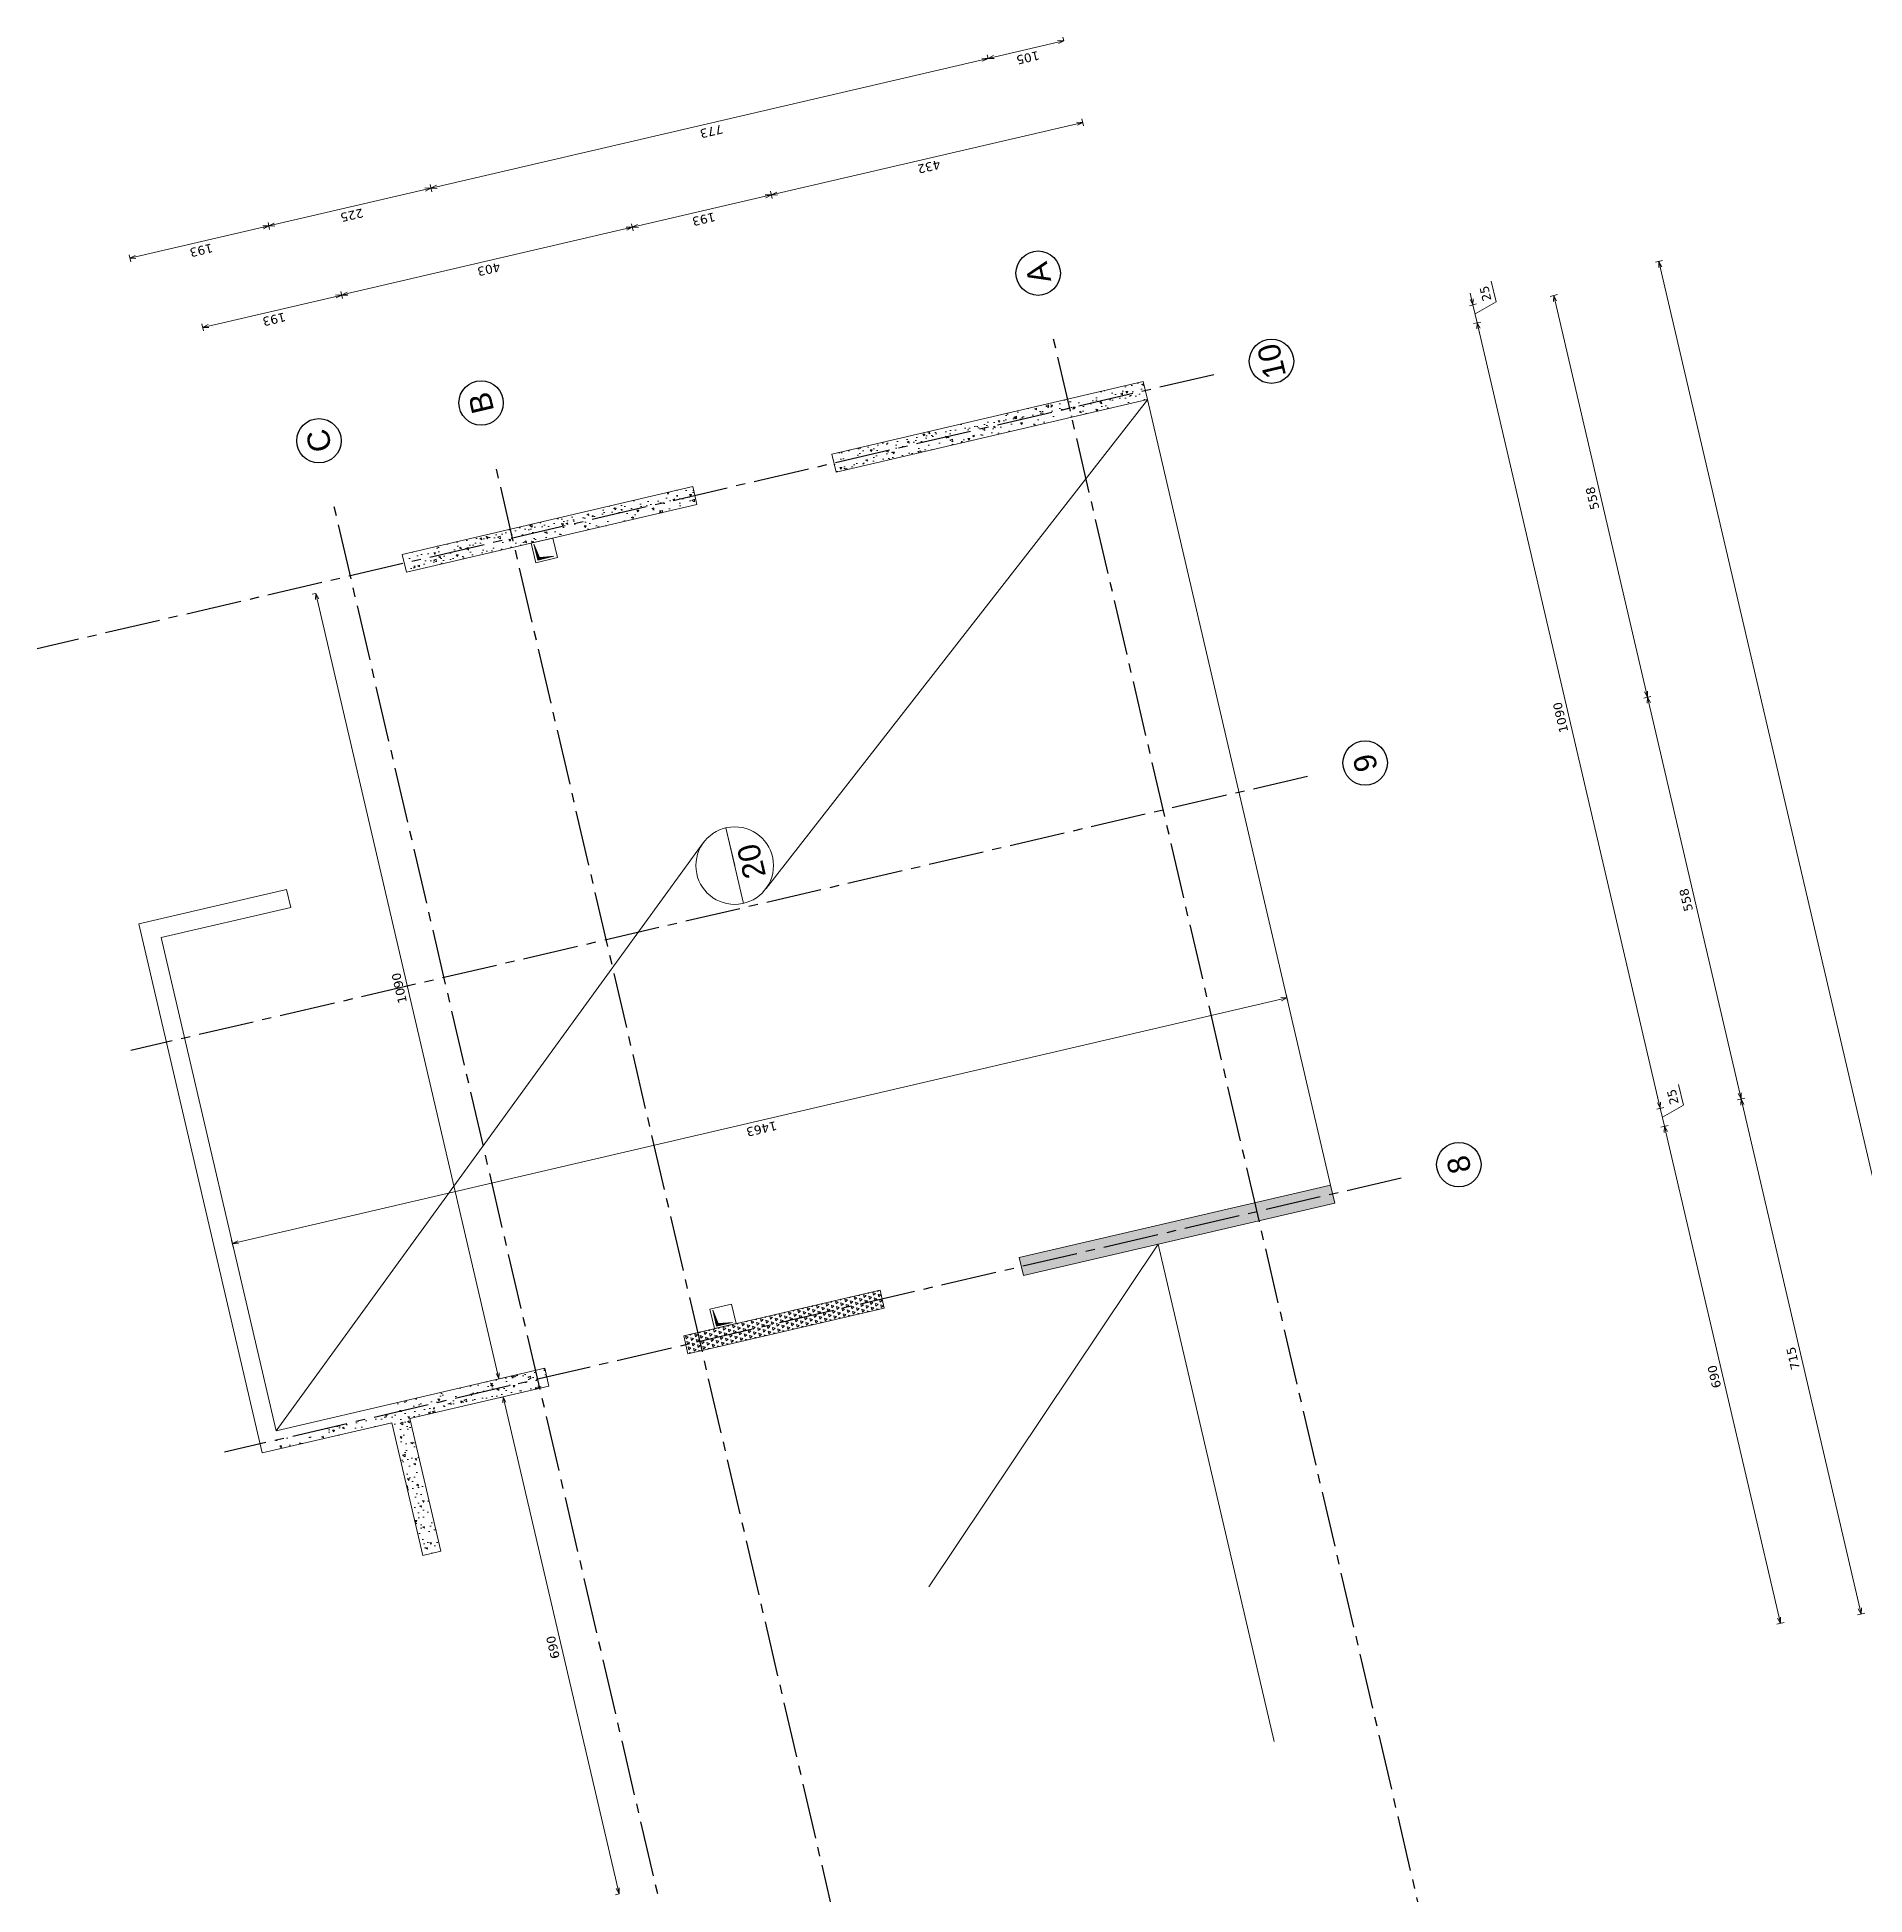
# Model space of a CAD drawing. Header units: metres. Extents: x -49 to 867749, y -579737 to 170817.
# Drawn here: x 867600.47 to 867625.17, y -409051.42 to -409026.31 of the extents above; entities that cross this region are included whole.
import ezdxf
from ezdxf.enums import TextEntityAlignment as Align

# ---------------------------------------------------------------- set-up
doc = ezdxf.new("R2010")
doc.units = ezdxf.units.M
doc.header["$MEASUREMENT"] = 0
doc.header["$PDMODE"] = 3
doc.header["$PDSIZE"] = 0.1
doc.linetypes.add('AXES2', pattern=[1.125, 0.75, -0.125, 0.125, -0.125])
doc.layers.add('00-AXE-0.00', color=14, linetype='AXES2')
for name, color, linetype, lineweight in [('ACSP - Bois', 47, 'Continuous', 18), ('ACSP - Béton', 252, 'Continuous', 18), ('ACSP - Cotes', 7, 'Continuous', 18), ('ACSP - Dalle', 250, 'Continuous', 18), ('ACSP - Trémie', 7, 'Continuous', 18)]:
    doc.layers.add(name, color=color, linetype=linetype, lineweight=lineweight)
doc.styles.add('ARIAL', font='arial.ttf')
doc.styles.add('COT', font='verdana.ttf')
doc.styles.get("Standard").update_dxf_attribs({"font": 'arial.ttf'})
doc.dimstyles.new('COT50', dxfattribs={"dimtxt": 0.12, "dimasz": 0.08, "dimexe": 0.05, "dimexo": 0, "dimgap": 0.05, "dimtad": 1, "dimdec": 0, "dimlfac": 100, "dimzin": 0, "dimdsep": 46, "dimtxsty": 'COT', "dimblk": 'OPEN30', "dimcen": 0.04, "dimdle": 0.05, "dimclrd": 256, "dimclre": 256, "dimclrt": 6, "dimadec": 0, "dimazin": 0, "dimtm": 1e-09, "dimtfac": 1, "dimtdec": 0, "dimtmove": 1, "dimatfit": 0, "dimldrblk": 'OPEN30', "dimfxl": 0.05, "dimfxlon": 1, "dimtolj": 1, "dimtzin": 0, "dimlwd": -1, "dimlwe": -1, "dimarcsym": 0})
pattern_1 = [(153.12127, (867525.0528, -409113.75783), (-0.0406854, 0.28511173), [0.03, -0.33]), (98.12127, (867525.0528, -409113.75783), (-0.28042215, -0.1223544), [0.024, -0.264]), (203.57267, (867525.0494, -409113.73407), (-0.3211074, 0.16275755), [0.0254961, -0.28045684]), (149.30547, (867524.9749, -409113.776), (-0.0324319, 0.4307809), [0.045, -0.495]), (199.75687, (867524.9722, -409113.7401), (-0.4643463, 0.2756492), [0.0382441, -0.4206852]), (94.30547, (867524.9749, -409113.776), (-0.4643465, 0.2756488), [0.036, -0.396]), (124.12127, (867524.98528, -409113.7325), (0.10264065, 0.269089), [0.03, -0.33]), (69.12127, (867524.98528, -409113.7325), (-0.30458135, 0.02893776), [0.024, -0.264]), (174.57267, (867524.99384, -409113.71007), (-0.20194046, 0.2980269), [0.0254961, -0.28045684]), (140.62127, (867525.0528, -409113.75783), (-0.13078521, -0.02549152), [0, -0.2608, 0, -0.268, 0, -0.265]), (110.62127, (867525.0528, -409113.75783), (-0.1775338, 0.06666589), [0, -0.1528, 0, -0.2548, 0, -0.101]), (70.62127, (867525.07305, -409113.8447), (-0.03968742, 0.21000221), [0, -0.1, 0, -0.312, 0, -0.414]), (60.62127, (867525.08213, -409113.88366), (-0.09195287, 0.21809403), [0, -0.13, 0, -0.2072, 0, -0.294])]
pattern_2 = [(163.12127, (867525.0528, -409113.75783), (-0.054743143, -0.05126586), [0.0375, -0.0375]), (223.12127, (867525.0528, -409113.75783), (0.017025965, -0.073041882), [0.0375, -0.0375]), (103.12127, (867525.02543, -409113.783466), (-0.071769108, 0.021776023), [0.0375, -0.0375])]

msp = doc.modelspace()

# ---------------------------------------------------------------- texts
at = {"layer": '00-AXE-0.00'}
for s, p in [('A', (867613.998, -409029.499)), ('10', (867617.151, -409030.689)), ('B', (867606.472, -409031.253)), ('C', (867604.281, -409031.764)), ('9', (867618.416, -409036.119)), ('8', (867619.682, -409041.548))]:
    msp.add_text(s, height=0.3, rotation=103.1213, dxfattribs=at).set_placement(p, align=Align.MIDDLE_CENTER)
at = {"layer": 'ACSP - Cotes', "insert": (867610.03, -409037.71), "char_height": 0.3, "width": 0.50644, "attachment_point": 1, "rotation": 103.1213, "style": 'ARIAL'}
msp.add_mtext('20', dxfattribs=at)

# ---------------------------------------------------------------- blocks, each defined once
blk = doc.blocks.new('_Open30')
at = {"color": 0, "linetype": 'ByBlock', "lineweight": -2}
for p, q in [((-1, 0.27), (0, 0)), ((0, 0), (-1, -0.27)), ((0, 0), (-1, 0))]:
    blk.add_line(p, q, dxfattribs=at)
blk = doc.blocks.new('*D360')
at = {"layer": 'ACSP - Cotes', "transparency": 16777216}
for p, q in [((867622.412, -409041.04), (867622.509, -409041.018)), ((867624.009, -409047.671), (867622.479, -409041.107)), ((867623.978, -409047.76), (867624.076, -409047.738))]:
    blk.add_line(p, q, dxfattribs=at)
at = {"layer": 'Defpoints', "color": 0, "transparency": 16777216}
for p in [(867622.461, -409041.029), (867618.006, -409042.067), (867619.572, -409048.787)]:
    blk.add_point(p, dxfattribs=at)
at = {"layer": 'ACSP - Cotes', "transparency": 16777216, "xscale": 0.08, "yscale": 0.08, "zscale": 0.08}
for p, rotation in [((867622.461, -409041.029), 103.1212702354988), ((867624.027, -409047.749), 283.1212702354988)]:
    blk.add_blockref('_Open30', p, dxfattribs=dict(at, rotation=rotation))
at = {"layer": 'ACSP - Cotes', "color": 6, "transparency": 16777216, "insert": (867623.134, -409044.414), "char_height": 0.12, "attachment_point": 5, "rotation": 103.1213, "style": 'COT'}
blk.add_mtext('\\A1;690', dxfattribs=at)
blk = doc.blocks.new('*D361')
at = {"layer": 'ACSP - Cotes', "transparency": 16777216}
for p, q in [((867622.715, -409040.745), (867622.651, -409040.467)), ((867622.355, -409040.797), (867622.453, -409040.774)), ((867622.386, -409040.708), (867622.368, -409040.63)), ((867622.461, -409041.029), (867622.404, -409040.786)), ((867622.461, -409041.029), (867622.404, -409040.786)), ((867622.432, -409040.907), (867622.715, -409040.745)), ((867622.412, -409041.04), (867622.509, -409041.018)), ((867622.479, -409041.107), (867622.497, -409041.185))]:
    blk.add_line(p, q, dxfattribs=at)
at = {"layer": 'Defpoints', "color": 0, "transparency": 16777216}
for p in [(867622.404, -409040.786), (867617.949, -409041.824), (867618.006, -409042.067)]:
    blk.add_point(p, dxfattribs=at)
at = {"layer": 'ACSP - Cotes', "transparency": 16777216, "xscale": 0.08, "yscale": 0.08, "zscale": 0.08}
for p, rotation in [((867622.404, -409040.786), 283.1212702354988), ((867622.461, -409041.029), 103.1212702354988)]:
    blk.add_blockref('_Open30', p, dxfattribs=dict(at, rotation=rotation))
at = {"layer": 'ACSP - Cotes', "color": 6, "transparency": 16777216, "insert": (867622.573, -409040.632), "char_height": 0.12, "attachment_point": 5, "rotation": 103.1213, "style": 'COT'}
blk.add_mtext('\\A1;25', dxfattribs=at)
blk = doc.blocks.new('*D362')
at = {"layer": 'ACSP - Cotes', "transparency": 16777216}
for p, q in [((867619.881, -409030.181), (867619.978, -409030.159)), ((867622.386, -409040.708), (867619.948, -409030.248)), ((867622.355, -409040.797), (867622.453, -409040.774))]:
    blk.add_line(p, q, dxfattribs=at)
at = {"layer": 'Defpoints', "color": 0, "transparency": 16777216}
for p in [(867619.929, -409030.17), (867615.475, -409031.208), (867617.949, -409041.824)]:
    blk.add_point(p, dxfattribs=at)
at = {"layer": 'ACSP - Cotes', "transparency": 16777216, "xscale": 0.08, "yscale": 0.08, "zscale": 0.08}
for p, rotation in [((867619.929, -409030.17), 103.1212702354988), ((867622.404, -409040.786), 283.1212702354988)]:
    blk.add_blockref('_Open30', p, dxfattribs=dict(at, rotation=rotation))
at = {"layer": 'ACSP - Cotes', "color": 6, "transparency": 16777216, "insert": (867621.057, -409035.503), "char_height": 0.12, "attachment_point": 5, "rotation": 103.1213, "style": 'COT'}
blk.add_mtext('\\A1;1090', dxfattribs=at)
blk = doc.blocks.new('*D363')
at = {"layer": 'ACSP - Cotes', "transparency": 16777216}
for p, q in [((867619.855, -409029.849), (867619.836, -409029.771)), ((867620.184, -409029.886), (867620.119, -409029.608)), ((867619.824, -409029.938), (867619.921, -409029.915)), ((867619.929, -409030.17), (867619.873, -409029.927)), ((867619.929, -409030.17), (867619.873, -409029.927)), ((867619.901, -409030.048), (867620.184, -409029.886)), ((867619.881, -409030.181), (867619.978, -409030.159)), ((867619.948, -409030.248), (867619.966, -409030.326))]:
    blk.add_line(p, q, dxfattribs=at)
at = {"layer": 'Defpoints', "color": 0, "transparency": 16777216}
for p in [(867619.873, -409029.927), (867615.418, -409030.965), (867615.475, -409031.208)]:
    blk.add_point(p, dxfattribs=at)
at = {"layer": 'ACSP - Cotes', "transparency": 16777216, "xscale": 0.08, "yscale": 0.08, "zscale": 0.08}
for p, rotation in [((867619.873, -409029.927), 283.1212702354988), ((867619.929, -409030.17), 103.1212702354988)]:
    blk.add_blockref('_Open30', p, dxfattribs=dict(at, rotation=rotation))
at = {"layer": 'ACSP - Cotes', "color": 6, "transparency": 16777216, "insert": (867620.042, -409029.773), "char_height": 0.12, "attachment_point": 5, "rotation": 103.1213, "style": 'COT'}
blk.add_mtext('\\A1;25', dxfattribs=at)
blk = doc.blocks.new('*D364')
at = {"layer": 'ACSP - Cotes', "transparency": 16777216}
for p, q in [((867623.446, -409040.671), (867623.544, -409040.648)), ((867625.1, -409047.545), (867623.513, -409040.737)), ((867625.07, -409047.634), (867625.167, -409047.611))]:
    blk.add_line(p, q, dxfattribs=at)
at = {"layer": 'Defpoints', "color": 0, "transparency": 16777216}
for p in [(867623.495, -409040.66), (867618.903, -409041.73), (867620.521, -409048.695)]:
    blk.add_point(p, dxfattribs=at)
at = {"layer": 'ACSP - Cotes', "transparency": 16777216, "xscale": 0.08, "yscale": 0.08, "zscale": 0.08}
for p, rotation in [((867623.495, -409040.66), 103.1212704001085), ((867625.118, -409047.623), 283.1212704001085)]:
    blk.add_blockref('_Open30', p, dxfattribs=dict(at, rotation=rotation))
at = {"layer": 'ACSP - Cotes', "color": 6, "transparency": 16777216, "insert": (867624.198, -409044.166), "char_height": 0.12, "attachment_point": 5, "rotation": 103.1213, "style": 'COT'}
blk.add_mtext('\\A1;715', dxfattribs=at)
blk = doc.blocks.new('*D365')
at = {"layer": 'ACSP - Cotes', "transparency": 16777216}
for p, q in [((867622.181, -409035.241), (867622.278, -409035.219)), ((867623.477, -409040.582), (867622.248, -409035.308)), ((867623.446, -409040.671), (867623.544, -409040.648))]:
    blk.add_line(p, q, dxfattribs=at)
at = {"layer": 'Defpoints', "color": 0, "transparency": 16777216}
for p in [(867622.23, -409035.23), (867617.637, -409036.301), (867618.903, -409041.73)]:
    blk.add_point(p, dxfattribs=at)
at = {"layer": 'ACSP - Cotes', "transparency": 16777216, "xscale": 0.08, "yscale": 0.08, "zscale": 0.08}
for p, rotation in [((867622.23, -409035.23), 103.1212704001085), ((867623.495, -409040.66), 283.1212704001085)]:
    blk.add_blockref('_Open30', p, dxfattribs=dict(at, rotation=rotation))
at = {"layer": 'ACSP - Cotes', "color": 6, "transparency": 16777216, "insert": (867622.753, -409037.97), "char_height": 0.12, "attachment_point": 5, "rotation": 103.1213, "style": 'COT'}
blk.add_mtext('\\A1;558', dxfattribs=at)
blk = doc.blocks.new('*D366')
at = {"layer": 'ACSP - Cotes', "transparency": 16777216}
for p, q in [((867620.915, -409029.812), (867621.013, -409029.789)), ((867622.211, -409035.152), (867620.982, -409029.879)), ((867622.181, -409035.241), (867622.278, -409035.219))]:
    blk.add_line(p, q, dxfattribs=at)
at = {"layer": 'Defpoints', "color": 0, "transparency": 16777216}
for p in [(867620.964, -409029.801), (867616.372, -409030.871), (867617.637, -409036.301)]:
    blk.add_point(p, dxfattribs=at)
at = {"layer": 'ACSP - Cotes', "transparency": 16777216, "xscale": 0.08, "yscale": 0.08, "zscale": 0.08}
for p, rotation in [((867620.964, -409029.801), 103.1212704001085), ((867622.23, -409035.23), 283.1212704001085)]:
    blk.add_blockref('_Open30', p, dxfattribs=dict(at, rotation=rotation))
at = {"layer": 'ACSP - Cotes', "color": 6, "transparency": 16777216, "insert": (867621.487, -409032.541), "char_height": 0.12, "attachment_point": 5, "rotation": 103.1213, "style": 'COT'}
blk.add_mtext('\\A1;558', dxfattribs=at)
blk = doc.blocks.new('*D355')
at = {"layer": 'ACSP - Cotes', "transparency": 16777216}
for p, q in [((867614.523, -409027.478), (867610.472, -409028.422)), ((867614.59, -409027.411), (867614.612, -409027.509)), ((867610.382, -409028.392), (867610.405, -409028.489))]:
    blk.add_line(p, q, dxfattribs=at)
at = {"layer": 'Defpoints', "color": 0, "transparency": 16777216}
for p in [(867614.513, -409027.083), (867610.306, -409028.064), (867610.394, -409028.441)]:
    blk.add_point(p, dxfattribs=at)
at = {"layer": 'ACSP - Cotes', "transparency": 16777216, "xscale": 0.08, "yscale": 0.08, "zscale": 0.08}
for p, rotation in [((867614.601, -409027.46), 13.12127038304243), ((867610.394, -409028.441), 193.1212703830424)]:
    blk.add_blockref('_Open30', p, dxfattribs=dict(at, rotation=rotation))
at = {"layer": 'ACSP - Cotes', "color": 6, "transparency": 16777216, "insert": (867612.523, -409028.06), "char_height": 0.12, "attachment_point": 5, "rotation": 193.1213, "style": 'COT'}
blk.add_mtext('\\A1;432', dxfattribs=at)
blk = doc.blocks.new('*D356')
at = {"layer": 'ACSP - Cotes', "transparency": 16777216}
for p, q in [((867610.316, -409028.459), (867608.592, -409028.861)), ((867610.382, -409028.392), (867610.405, -409028.489)), ((867608.526, -409028.927), (867608.503, -409028.83))]:
    blk.add_line(p, q, dxfattribs=at)
at = {"layer": 'Defpoints', "color": 0, "transparency": 16777216}
for p in [(867610.306, -409028.064), (867608.514, -409028.879), (867609.331, -409032.384)]:
    blk.add_point(p, dxfattribs=at)
at = {"layer": 'ACSP - Cotes', "transparency": 16777216, "xscale": 0.08, "yscale": 0.08, "zscale": 0.08}
for p, rotation in [((867610.394, -409028.441), 13.12127038304243), ((867608.514, -409028.879), 193.1212703830424)]:
    blk.add_blockref('_Open30', p, dxfattribs=dict(at, rotation=rotation))
at = {"layer": 'ACSP - Cotes', "color": 6, "transparency": 16777216, "insert": (867609.48, -409028.769), "char_height": 0.12, "attachment_point": 5, "rotation": 193.1213, "style": 'COT'}
blk.add_mtext('\\A1;193', dxfattribs=at)
blk = doc.blocks.new('*D367')
at = {"layer": 'ACSP - Cotes', "transparency": 16777216}
for p, q in [((867608.436, -409028.897), (867604.667, -409029.775)), ((867608.526, -409028.927), (867608.503, -409028.83)), ((867604.601, -409029.842), (867604.578, -409029.745))]:
    blk.add_line(p, q, dxfattribs=at)
at = {"layer": 'Defpoints', "color": 0, "transparency": 16777216}
for p in [(867604.589, -409029.794), (867609.331, -409032.384), (867605.406, -409033.299)]:
    blk.add_point(p, dxfattribs=at)
at = {"layer": 'ACSP - Cotes', "transparency": 16777216, "xscale": 0.08, "yscale": 0.08, "zscale": 0.08}
for p, rotation in [((867608.514, -409028.879), 13.12127038304243), ((867604.589, -409029.794), 193.1212703830424)]:
    blk.add_blockref('_Open30', p, dxfattribs=dict(at, rotation=rotation))
at = {"layer": 'ACSP - Cotes', "color": 6, "transparency": 16777216, "insert": (867606.577, -409029.446), "char_height": 0.12, "attachment_point": 5, "rotation": 193.1213, "style": 'COT'}
blk.add_mtext('\\A1;403', dxfattribs=at)
blk = doc.blocks.new('*D368')
at = {"layer": 'ACSP - Cotes', "transparency": 16777216}
for p, q in [((867604.601, -409029.842), (867604.578, -409029.745)), ((867604.512, -409029.812), (867602.788, -409030.214)), ((867602.721, -409030.28), (867602.698, -409030.183))]:
    blk.add_line(p, q, dxfattribs=at)
at = {"layer": 'Defpoints', "color": 0, "transparency": 16777216}
for p in [(867602.71, -409030.232), (867605.406, -409033.299), (867603.527, -409033.737)]:
    blk.add_point(p, dxfattribs=at)
at = {"layer": 'ACSP - Cotes', "transparency": 16777216, "xscale": 0.08, "yscale": 0.08, "zscale": 0.08}
for p, rotation in [((867604.589, -409029.794), 13.12127038304243), ((867602.71, -409030.232), 193.1212703830424)]:
    blk.add_blockref('_Open30', p, dxfattribs=dict(at, rotation=rotation))
at = {"layer": 'ACSP - Cotes', "color": 6, "transparency": 16777216, "insert": (867603.675, -409030.122), "char_height": 0.12, "attachment_point": 5, "rotation": 193.1213, "style": 'COT'}
blk.add_mtext('\\A1;193', dxfattribs=at)
blk = doc.blocks.new('*D357')
at = {"layer": 'ACSP - Cotes', "transparency": 16777216}
for p, q in [((867614.266, -409026.375), (867613.399, -409026.577)), ((867614.344, -409026.357), (867614.333, -409026.309)), ((867613.321, -409026.596), (867613.31, -409026.547))]:
    blk.add_line(p, q, dxfattribs=at)
at = {"layer": 'Defpoints', "color": 0, "transparency": 16777216}
for p in [(867614.344, -409026.357), (867613.321, -409026.596), (867613.321, -409026.596)]:
    blk.add_point(p, dxfattribs=at)
at = {"layer": 'ACSP - Cotes', "transparency": 16777216, "xscale": 0.08, "yscale": 0.08, "zscale": 0.08}
for p, rotation in [((867614.344, -409026.357), 13.12127038304243), ((867613.321, -409026.596), 193.1212703830424)]:
    blk.add_blockref('_Open30', p, dxfattribs=dict(at, rotation=rotation))
at = {"layer": 'ACSP - Cotes', "color": 6, "transparency": 16777216, "insert": (867613.858, -409026.586), "char_height": 0.12, "attachment_point": 5, "rotation": 193.1213, "style": 'COT'}
blk.add_mtext('\\A1;105', dxfattribs=at)
blk = doc.blocks.new('*D369')
at = {"layer": 'ACSP - Cotes', "transparency": 16777216}
for p, q in [((867613.244, -409026.614), (867605.873, -409028.332)), ((867613.321, -409026.596), (867613.31, -409026.547)), ((867605.807, -409028.399), (867605.784, -409028.301))]:
    blk.add_line(p, q, dxfattribs=at)
at = {"layer": 'Defpoints', "color": 0, "transparency": 16777216}
for p in [(867613.321, -409026.596), (867605.795, -409028.35), (867606.654, -409032.033)]:
    blk.add_point(p, dxfattribs=at)
at = {"layer": 'ACSP - Cotes', "transparency": 16777216, "xscale": 0.08, "yscale": 0.08, "zscale": 0.08}
for p, rotation in [((867613.321, -409026.596), 13.12127038304243), ((867605.795, -409028.35), 193.1212703830424)]:
    blk.add_blockref('_Open30', p, dxfattribs=dict(at, rotation=rotation))
at = {"layer": 'ACSP - Cotes', "color": 6, "transparency": 16777216, "insert": (867609.584, -409027.582), "char_height": 0.12, "attachment_point": 5, "rotation": 193.1213, "style": 'COT'}
blk.add_mtext('\\A1;773', dxfattribs=at)
blk = doc.blocks.new('*D370')
at = {"layer": 'ACSP - Cotes', "transparency": 16777216}
for p, q in [((867605.717, -409028.368), (867603.682, -409028.843)), ((867605.807, -409028.399), (867605.784, -409028.301)), ((867603.615, -409028.909), (867603.593, -409028.812))]:
    blk.add_line(p, q, dxfattribs=at)
at = {"layer": 'Defpoints', "color": 0, "transparency": 16777216}
for p in [(867603.604, -409028.861), (867606.654, -409032.033), (867604.462, -409032.543)]:
    blk.add_point(p, dxfattribs=at)
at = {"layer": 'ACSP - Cotes', "transparency": 16777216, "xscale": 0.08, "yscale": 0.08, "zscale": 0.08}
for p, rotation in [((867605.795, -409028.35), 13.12127038304243), ((867603.604, -409028.861), 193.1212703830424)]:
    blk.add_blockref('_Open30', p, dxfattribs=dict(at, rotation=rotation))
at = {"layer": 'ACSP - Cotes', "color": 6, "transparency": 16777216, "insert": (867604.725, -409028.715), "char_height": 0.12, "attachment_point": 5, "rotation": 193.1213, "style": 'COT'}
blk.add_mtext('\\A1;225', dxfattribs=at)
blk = doc.blocks.new('*D358')
at = {"layer": 'ACSP - Cotes', "transparency": 16777216}
for p, q in [((867603.526, -409028.879), (867601.804, -409029.28)), ((867603.615, -409028.909), (867603.593, -409028.812)), ((867601.738, -409029.347), (867601.715, -409029.25))]:
    blk.add_line(p, q, dxfattribs=at)
at = {"layer": 'Defpoints', "color": 0, "transparency": 16777216}
for p in [(867601.726, -409029.298), (867604.462, -409032.543), (867602.586, -409032.985)]:
    blk.add_point(p, dxfattribs=at)
at = {"layer": 'ACSP - Cotes', "transparency": 16777216, "xscale": 0.08, "yscale": 0.08, "zscale": 0.08}
for p, rotation in [((867603.604, -409028.861), 13.12127038304243), ((867601.726, -409029.298), 193.1212703830424)]:
    blk.add_blockref('_Open30', p, dxfattribs=dict(at, rotation=rotation))
at = {"layer": 'ACSP - Cotes', "color": 6, "transparency": 16777216, "insert": (867602.691, -409029.189), "char_height": 0.12, "attachment_point": 5, "rotation": 193.1213, "style": 'COT'}
blk.add_mtext('\\A1;193', dxfattribs=at)
blk = doc.blocks.new('*D371')
at = {"layer": 'ACSP - Cotes', "transparency": 16777216}
for p, q in [((867606.769, -409044.687), (867606.721, -409044.698)), ((867608.318, -409051.329), (867606.788, -409044.765)), ((867608.336, -409051.406), (867608.287, -409051.418))]:
    blk.add_line(p, q, dxfattribs=at)
at = {"layer": 'Defpoints', "color": 0, "transparency": 16777216}
for p in [(867606.769, -409044.687), (867606.769, -409044.687), (867608.336, -409051.406)]:
    blk.add_point(p, dxfattribs=at)
at = {"layer": 'ACSP - Cotes', "transparency": 16777216, "xscale": 0.08, "yscale": 0.08, "zscale": 0.08}
for p, rotation in [((867606.769, -409044.687), 103.1212703830424), ((867608.336, -409051.406), 283.1212703830424)]:
    blk.add_blockref('_Open30', p, dxfattribs=dict(at, rotation=rotation))
at = {"layer": 'ACSP - Cotes', "color": 6, "transparency": 16777216, "insert": (867607.443, -409048.072), "char_height": 0.12, "attachment_point": 5, "rotation": 103.1213, "style": 'COT'}
blk.add_mtext('\\A1;690', dxfattribs=at)
blk = doc.blocks.new('*D372')
at = {"layer": 'ACSP - Cotes', "transparency": 16777216}
for p, q in [((867604.239, -409033.828), (867604.19, -409033.839)), ((867606.695, -409044.365), (867604.257, -409033.905)), ((867606.713, -409044.443), (867606.762, -409044.432))]:
    blk.add_line(p, q, dxfattribs=at)
at = {"layer": 'Defpoints', "color": 0, "transparency": 16777216}
for p in [(867604.239, -409033.828), (867604.239, -409033.828), (867606.713, -409044.443)]:
    blk.add_point(p, dxfattribs=at)
at = {"layer": 'ACSP - Cotes', "transparency": 16777216, "xscale": 0.08, "yscale": 0.08, "zscale": 0.08}
for p, rotation in [((867604.239, -409033.828), 103.1212703830424), ((867606.713, -409044.443), 283.1212703830424)]:
    blk.add_blockref('_Open30', p, dxfattribs=dict(at, rotation=rotation))
at = {"layer": 'ACSP - Cotes', "color": 6, "transparency": 16777216, "insert": (867605.367, -409039.161), "char_height": 0.12, "attachment_point": 5, "rotation": 103.1213, "style": 'COT'}
blk.add_mtext('\\A1;1090', dxfattribs=at)
blk = doc.blocks.new('*D373')
at = {"layer": 'ACSP - Cotes', "transparency": 16777216}
for p, q in [((867603.189, -409042.597), (867617.282, -409039.312)), ((867617.371, -409039.343), (867617.348, -409039.246)), ((867603.123, -409042.664), (867603.1, -409042.567))]:
    blk.add_line(p, q, dxfattribs=at)
at = {"layer": 'Defpoints', "color": 0, "transparency": 16777216}
for p in [(867617.36, -409039.294), (867617.411, -409039.514), (867603.163, -409042.835)]:
    blk.add_point(p, dxfattribs=at)
at = {"layer": 'ACSP - Cotes', "transparency": 16777216, "xscale": 0.08, "yscale": 0.08, "zscale": 0.08}
for p, rotation in [((867617.36, -409039.294), 13.12127038304243), ((867603.112, -409042.616), 193.1212703830424)]:
    blk.add_blockref('_Open30', p, dxfattribs=dict(at, rotation=rotation))
at = {"layer": 'ACSP - Cotes', "color": 6, "transparency": 16777216, "insert": (867610.261, -409041.064), "char_height": 0.12, "attachment_point": 5, "rotation": 193.1213, "style": 'COT'}
blk.add_mtext('\\A1;1463', dxfattribs=at)
blk = doc.blocks.new('*D359')
at = {"layer": 'ACSP - Cotes', "transparency": 16777216}
for p, q in [((867622.338, -409029.352), (867622.435, -409029.329)), ((867635.981, -409087.664), (867622.404, -409029.419)), ((867635.951, -409087.754), (867636.048, -409087.731))]:
    blk.add_line(p, q, dxfattribs=at)
at = {"layer": 'Defpoints', "color": 0, "transparency": 16777216}
for p in [(867621.927, -409029.448), (867622.386, -409029.341), (867635.541, -409087.849)]:
    blk.add_point(p, dxfattribs=at)
at = {"layer": 'ACSP - Cotes', "transparency": 16777216, "xscale": 0.08, "yscale": 0.08, "zscale": 0.08}
for p, rotation in [((867622.386, -409029.341), 103.1212703830424), ((867636, -409087.742), 283.1212703830424)]:
    blk.add_blockref('_Open30', p, dxfattribs=dict(at, rotation=rotation))
at = {"layer": 'ACSP - Cotes', "color": 6, "transparency": 16777216, "insert": (867629.083, -409058.567), "char_height": 0.12, "attachment_point": 5, "rotation": 103.1213, "style": 'COT'}
blk.add_mtext('\\A1;5997', dxfattribs=at)

# ---------------------------------------------------------------- dimensions: what is measured, and where the dimension line sits
at = {"layer": 'ACSP - Cotes'}
for p1, p2, distance, picture, middle in [((867614.344, -409026.357), (867613.321, -409026.596), 0, '*D357', (867613.858, -409026.586)), ((867614.513, -409027.083), (867610.306, -409028.064), 0.387, '*D355', (867612.523, -409028.06)), ((867635.541, -409087.849), (867621.927, -409029.448), -0.471, '*D359', (867629.083, -409058.567)), ((867606.713, -409044.443), (867604.239, -409033.828), 0, '*D372', (867605.367, -409039.161)), ((867603.163, -409042.835), (867617.411, -409039.514), 0.225, '*D373', (867610.261, -409041.064)), ((867608.336, -409051.406), (867606.769, -409044.687), 0, '*D371', (867607.443, -409048.072))]:
    dim = msp.add_aligned_dim(p1=p1, p2=p2, distance=distance, dimstyle='COT50', dxfattribs=at)
    dim.commit()
    dim.dimension.update_dxf_attribs({"geometry": picture, "text_midpoint": middle})
for base, p1, p2, angle, picture, middle in [((867605.795, -409028.35), (867613.321, -409026.596), (867606.654, -409032.033), 13.1213, '*D369', (867609.584, -409027.582)), ((867608.514, -409028.879), (867610.306, -409028.064), (867609.331, -409032.384), 13.1213, '*D356', (867609.48, -409028.769)), ((867603.604, -409028.861), (867606.654, -409032.033), (867604.462, -409032.543), 13.1213, '*D370', (867604.725, -409028.715)), ((867601.726, -409029.298), (867604.462, -409032.543), (867602.586, -409032.985), 13.1213, '*D358', (867602.691, -409029.189)), ((867604.589, -409029.794), (867609.331, -409032.384), (867605.406, -409033.299), 13.1213, '*D367', (867606.577, -409029.446)), ((867602.71, -409030.232), (867605.406, -409033.299), (867603.527, -409033.737), 13.1213, '*D368', (867603.675, -409030.122)), ((867619.873, -409029.927), (867615.475, -409031.208), (867615.418, -409030.965), 283.1213, '*D363', (867620.063, -409029.863)), ((867620.964, -409029.801), (867617.637, -409036.301), (867616.372, -409030.871), 283.1213, '*D366', (867621.487, -409032.541)), ((867619.929, -409030.17), (867617.949, -409041.824), (867615.475, -409031.208), 283.1213, '*D362', (867621.057, -409035.503)), ((867622.2296, -409035.2301), (867618.9028, -409041.73), (867617.6372, -409036.3005), 283.1213, '*D365', (867622.7526, -409037.9704)), ((867622.404, -409040.786), (867618.006, -409042.067), (867617.949, -409041.824), 283.1213, '*D361', (867622.594, -409040.722)), ((867623.495, -409040.66), (867620.521, -409048.695), (867618.903, -409041.73), 283.1213, '*D364', (867624.198, -409044.166)), ((867622.461, -409041.029), (867619.572, -409048.787), (867618.006, -409042.067), 283.1213, '*D360', (867623.134, -409044.414))]:
    dim = msp.add_linear_dim(base=base, p1=p1, p2=p2, angle=angle, dimstyle='COT50', dxfattribs=at)
    dim.commit()
    dim.dimension.update_dxf_attribs({"geometry": picture, "text_midpoint": middle})

# ---------------------------------------------------------------- hatches: boundary and pattern name
at = {"layer": 'ACSP - Bois'}
h = msp.add_hatch(dxfattribs=at)
h.set_pattern_fill('TRIANG', color=256, scale=0.2, style=0)
h.set_pattern_definition(pattern_2)
h.paths.add_polyline_path([(867613.799, -409043.048), (867613.742, -409042.805), (867617.949, -409041.824), (867618.006, -409042.067)])
h = msp.add_hatch(dxfattribs=at)
h.set_pattern_fill('TRIANG', color=256, scale=0.2, style=0)
h.set_pattern_definition(pattern_2)
h.paths.add_polyline_path([(867611.862, -409043.243), (867611.919, -409043.486), (867609.267, -409044.104), (867609.211, -409043.861)])
at = {"layer": 'ACSP - Béton'}
h = msp.add_hatch(dxfattribs=at)
h.set_pattern_fill('AR-CONC', color=256, scale=0.04, style=0)
h.set_pattern_definition(pattern_1)
h.paths.add_polyline_path([(867611.268, -409032.189), (867611.211, -409031.946), (867615.418, -409030.965), (867615.475, -409031.208)])
h = msp.add_hatch(dxfattribs=at)
h.set_pattern_fill('AR-CONC', color=256, scale=0.04, style=0)
h.set_pattern_definition(pattern_1)
h.paths.add_polyline_path([(867605.463, -409033.542), (867605.406, -409033.299), (867609.331, -409032.384), (867609.388, -409032.627)])
h = msp.add_hatch(dxfattribs=at)
h.set_pattern_fill('AR-CONC', color=256, scale=0.04, style=0)
h.set_pattern_definition(pattern_1)
h.paths.add_polyline_path([(867605.332, -409044.765), (867605.36, -409044.887), (867607.359, -409044.421), (867607.331, -409044.299)])
h = msp.add_hatch(dxfattribs=at)
h.set_pattern_fill('AR-CONC', color=256, scale=0.04, style=0)
h.set_pattern_definition(pattern_1)
h.paths.add_polyline_path([(867603.687, -409045.277), (867603.716, -409045.398), (867605.267, -409045.037), (867605.684, -409046.829), (867605.806, -409046.8), (867605.36, -409044.887)])
h.paths.add_polyline_path([(867605.36, -409044.887), (867605.806, -409046.8), (867605.928, -409046.772), (867605.51, -409044.98), (867607.388, -409044.542), (867607.359, -409044.421)])
at = {"layer": 'ACSP - Trémie'}
for points in [[(867607.186, -409033.16), (867607.237, -409033.376), (867607.453, -409033.326), (867607.261, -409033.341)], [(867609.601, -409043.516), (867609.652, -409043.732), (867609.869, -409043.682), (867609.676, -409043.697)]]:
    msp.add_hatch(color=256, dxfattribs=at).paths.add_polyline_path(points)

# ---------------------------------------------------------------- linework, layer by layer
at = {"layer": '00-AXE-0.00'}
for p, q in [((867628.224, -409090.53), (867614.18, -409030.278)), ((867616.372, -409030.871), (867600.474, -409034.577)), ((867620.698, -409092.284), (867606.654, -409032.033)), ((867618.507, -409092.795), (867604.462, -409032.543)), ((867617.637, -409036.301), (867601.74, -409040.006)), ((867618.903, -409041.73), (867603.005, -409045.436))]:
    msp.add_line(p, q, dxfattribs=at)
at = {"layer": '00-AXE-0.00', "linetype": 'Continuous'}
for centre in [(867613.998, -409029.499), (867617.151, -409030.689), (867606.472, -409031.253), (867604.281, -409031.764), (867618.416, -409036.119), (867619.682, -409041.548)]:
    msp.add_circle(centre, 0.3, dxfattribs=at)
at = {"layer": 'ACSP - Bois'}
msp.add_lwpolyline([(867613.799, -409043.048), (867613.742, -409042.805), (867617.949, -409041.824), (867618.006, -409042.067)], close=True, dxfattribs=at)
msp.add_lwpolyline([(867611.862, -409043.243), (867611.919, -409043.486), (867609.267, -409044.104), (867609.211, -409043.861), (867611.862, -409043.243)], dxfattribs=at)
at = {"layer": 'ACSP - Béton'}
for points in [[(867611.268, -409032.189), (867611.211, -409031.946), (867615.418, -409030.965), (867615.475, -409031.208), (867611.268, -409032.189)], [(867605.463, -409033.542), (867605.406, -409033.299), (867609.331, -409032.384), (867609.388, -409032.627), (867605.463, -409033.542)], [(867605.684, -409046.829), (867605.928, -409046.772), (867605.51, -409044.98), (867607.388, -409044.542), (867607.331, -409044.299), (867603.701, -409045.145), (867602.148, -409038.48), (867603.901, -409038.071), (867603.844, -409037.827), (867601.847, -409038.293), (867603.515, -409045.445), (867605.267, -409045.037), (867605.684, -409046.829)]]:
    msp.add_lwpolyline(points, dxfattribs=at)
at = {"layer": 'ACSP - Cotes'}
for points in [[(867610.322, -409037.815), (867615.475, -409031.209)], [(867609.898, -409037.506), (867609.779, -409036.996), (867610.017, -409038.017)], [(867603.701, -409045.145), (867609.474, -409037.198)], [(867612.523, -409047.255), (867615.62, -409042.624)]]:
    msp.add_lwpolyline(points, dxfattribs=at)
msp.add_circle((867609.898, -409037.506), 0.524, dxfattribs=at)
at = {"layer": 'ACSP - Dalle'}
for points in [[(867617.949, -409041.824), (867615.475, -409031.208)], [(867617.187, -409049.344), (867615.62, -409042.624)]]:
    msp.add_lwpolyline(points, dxfattribs=at)
at = {"layer": 'ACSP - Trémie'}
for points in [[(867607.211, -409033.412), (867607.149, -409033.149), (867607.442, -409033.081), (867607.503, -409033.344)], [(867609.563, -409043.502), (867609.624, -409043.765), (867609.916, -409043.696), (867609.855, -409043.433)]]:
    msp.add_lwpolyline(points, close=True, dxfattribs=at)
for points in [[(867607.186, -409033.16), (867607.237, -409033.376), (867607.453, -409033.326), (867607.261, -409033.341), (867607.186, -409033.16)], [(867609.601, -409043.516), (867609.652, -409043.732), (867609.869, -409043.682), (867609.676, -409043.697), (867609.601, -409043.516)]]:
    msp.add_lwpolyline(points, dxfattribs=at)

msp.set_redraw_order([(e.dxf.handle, doc.entitydb.next_handle()) for e in msp.query("TEXT MTEXT ATTDEF DIMENSION ARC_DIMENSION")])  # texts and dimensions are drawn at this point

doc.saveas('drawing.dxf')
